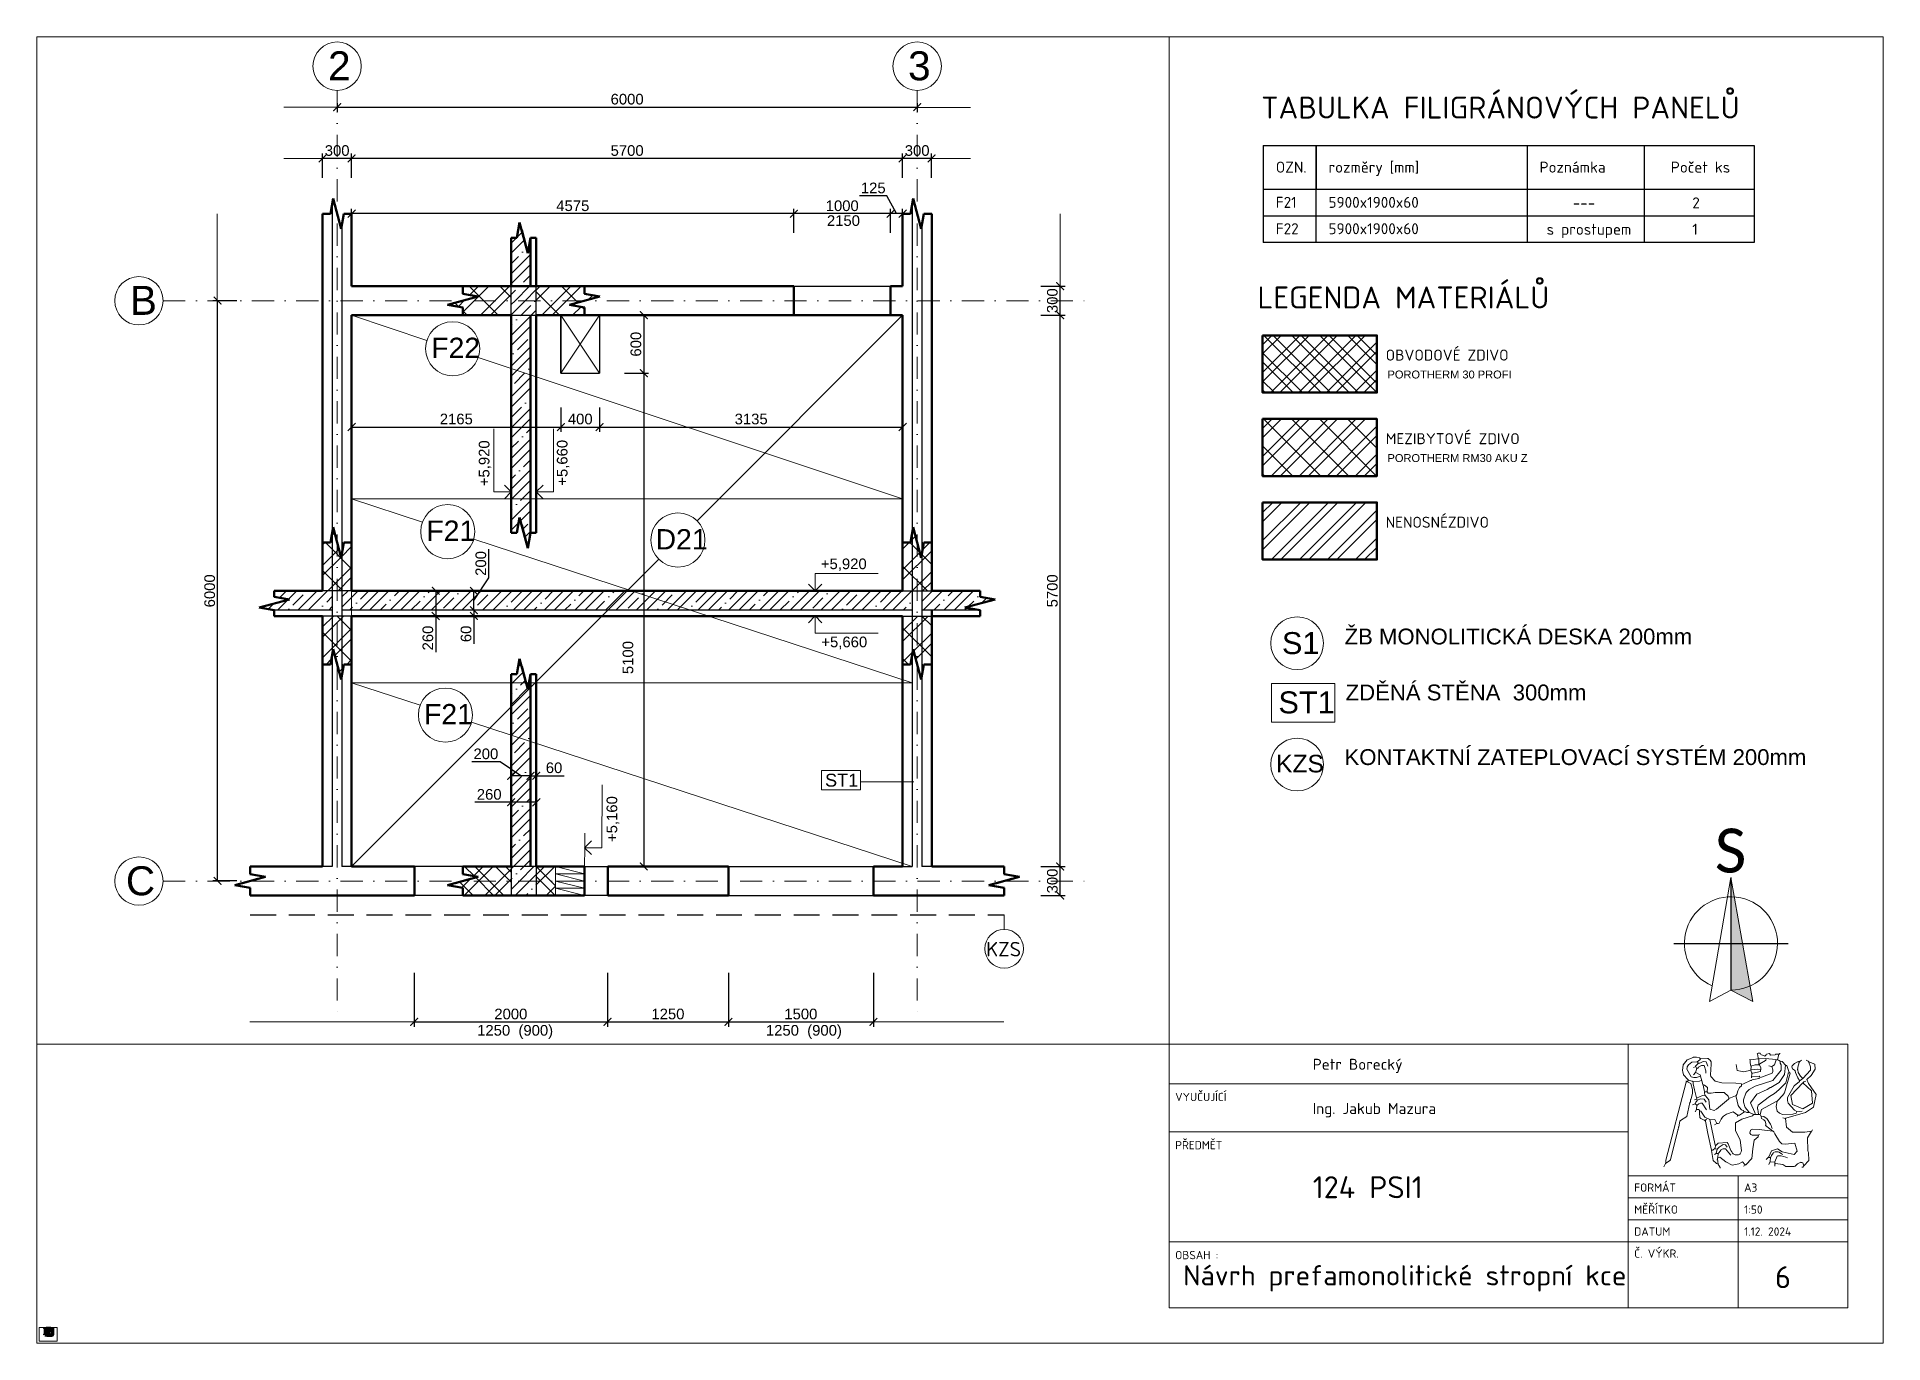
# Paper-space layout 'Layout1' of a CAD drawing. Header units: millimetres. Extents: x 0 to 21000, y 0 to 14850.
# The model-space entities are those that its viewports show. They can reach past a viewport. Long polylines and large blocks are cut down to what shows.
import ezdxf

# ---------------------------------------------------------------- set-up
doc = ezdxf.new("R2010")
doc.units = ezdxf.units.MM
doc.header["$LTSCALE"] = 185
doc.linetypes.add('DASHDOT', pattern=[1, 0.5, -0.25, 0, -0.25])
doc.linetypes.add('HIDDEN', pattern=[0.375, 0.25, -0.125])
for name, color, linetype, lineweight in [('00 kóty', 7, 'Continuous', 13), ('00 osy', 7, 'DASHDOT', 13), ('00 popis', 7, 'Continuous', 13), ('00 tenká plná', 7, 'Continuous', 13), ('00 zdivo', 7, 'Continuous', 50), ('00 šrafy', 7, 'Continuous', 13), ('01 tlustá plná', 7, 'Continuous', 25), ('01 tlustá čárkovaná', 7, 'HIDDEN', 25), ('01 velmi tlustá plná', 7, 'Continuous', 50)]:
    doc.layers.add(name, color=color, linetype=linetype, lineweight=lineweight)
doc.layers.add('RÁMEČEK', color=7, linetype='Continuous', lineweight=13, plot=False)
doc.styles.add('BETONOVÁ DESKA', font='arial.ttf', dxfattribs={"height": 250})
doc.styles.add('ISOCPEUR', font='isocpeur.ttf')
doc.styles.add('koty4', font='arial.ttf', dxfattribs={"height": 110})
doc.styles.add('osy4', font='arial.ttf', dxfattribs={"height": 300})
doc.styles.add('severka', font='calibri.ttf', dxfattribs={"height": 500})
doc.styles.add('TEXT MATERIÁLY', font='arial.ttf', dxfattribs={"height": 90})
doc.styles.add('TEXT PRVKY', font='arial.ttf', dxfattribs={"height": 250})
doc.dimstyles.new('moje koty', dxfattribs={"dimscale": 40, "dimtxt": 110, "dimasz": 2, "dimexe": 1.25, "dimexo": 20, "dimtad": 1, "dimtxsty": 'koty4', "dimblk": 'ARCHTICK', "dimcen": 2.5, "dimadec": 0, "dimazin": 0, "dimtfac": 1, "dimtmove": 0, "dimatfit": 3, "dimfxl": 1, "dimarcsym": 0})
doc.dimstyles.new('moje koty osy', dxfattribs={"dimscale": 40, "dimtxt": 110, "dimasz": 2, "dimexe": 1.25, "dimexo": 0.0005, "dimtad": 1, "dimtxsty": 'koty4', "dimblk": 'ARCHTICK', "dimcen": 2.5, "dimadec": 0, "dimazin": 0, "dimtfac": 1, "dimtmove": 0, "dimatfit": 3, "dimfxl": 1, "dimfxlon": 1, "dimarcsym": 0})
doc.dimstyles.new('osy 5', dxfattribs={"dimscale": 40, "dimtxt": 110, "dimasz": 2, "dimexe": 1.25, "dimexo": 0.0005, "dimtad": 1, "dimtxsty": 'koty4', "dimblk": 'ARCHTICK', "dimcen": 2.5, "dimadec": 0, "dimazin": 0, "dimtfac": 1, "dimtmove": 0, "dimatfit": 3, "dimfxl": 5, "dimfxlon": 1, "dimarcsym": 0})
pattern_1 = [(45, (4035.54, 3502.9), (-159.099, 159.099), []), (45, (4140.54, 3502.9), (-159.099, 159.099), []), (315, (4035.54, 3502.9), (159.099, 159.099), [])]
pattern_2 = [(45, (4035.54, 3502.9), (-159.099, 159.099), []), (45, (4140.54, 3502.9), (-159.099, 159.099), []), (315, (4035.54, 3502.9), (159.099, 159.099), []), (315, (4140.54, 3502.9), (159.099, 159.099), [])]
pattern_3 = [(45, (0, 0), (-159.099, 159.099), [150, -60, 0, -60]), (45, (105, 0), (-159.099, 159.099), []), (45, (210, 0), (-159.099, 159.099), [])]

psp = doc.layouts.get("Layout1")

# ---------------------------------------------------------------- texts
at = {"linetype": 'Continuous', "lineweight": 30, "style": 'ISOCPEUR'}
for s, height, p in [('TABULKA FILIGRÁNOVÝCH PANELŮ', 250, (13926, 13922)), ('rozměry [mm]', 125, (14692, 13307)), ('OZN.', 125, (14092, 13307)), ('Poznámka', 125, (17092, 13307)), ('  Počet ks', 125, (18426, 13307)), ('F21', 125, (14092, 12907)), ('5900x1900x60', 125, (14692, 12907)), ('2', 125, (18830, 12901)), (' ---', 125, (17390, 12901)), ('F22', 125, (14092, 12607)), ('5900x1900x60', 125, (14692, 12607)), ('s prostupem', 125, (17173, 12601)), ('1', 125, (18830, 12601)), ('LEGENDA MATERIÁLŮ', 250, (13884, 11763)), ('OBVODOVÉ ZDIVO', 125, (15342, 11170)), ('MEZIBYTOVÉ ZDIVO', 125, (15342, 10220)), ('NENOSNÉZDIVO', 125, (15342, 9270))]:
    psp.add_text(s, height=height, dxfattribs=at).set_placement(p)
at = {"insert": (19086, 5849), "char_height": 500, "attachment_point": 1, "style": 'severka'}
psp.add_mtext_dynamic_manual_height_columns('S', width=867.79, gutter_width=2500, heights=[0], dxfattribs=at)
at = {"layer": '00 popis', "attachment_point": 1}
for s, width, gutter_width, heights, insert, char_height, style in [('POROTHERM 30 PROFI', 1578.94, 450, [169], (15363, 11057), 90, 'TEXT MATERIÁLY'), ('POROTHERM RM30 AKU Z', 2259.12, 450, [253], (15363, 10107), 90, 'TEXT MATERIÁLY'), ('S1', 277.35, 1750, [0], (14162, 8083), 250, 'TEXT PRVKY'), ('ŽB MONOLITICKÁ DESKA 200mm', 10644.33, 2250, [1595], (14875, 8123), 180, 'TEXT PRVKY'), ('ST1', 277.35, 1750, [0], (14122, 7409), 250, 'TEXT PRVKY'), ('ZDĚNÁ STĚNA  300mm', 10644.33, 2250, [1595], (14887, 7487), 180, 'TEXT PRVKY'), ('KONTAKTNÍ ZATEPLOVACÍ SYSTÉM 200mm', 10644.33, 2250, [1595], (14874, 6752), 180, 'TEXT PRVKY'), ('KZS', 277.35, 1750, [0], (14096, 6688), 200, 'TEXT PRVKY')]:
    psp.add_mtext_dynamic_manual_height_columns(s, width=width, gutter_width=gutter_width, heights=heights, dxfattribs=dict(at, insert=insert, char_height=char_height, style=style))
at = {"layer": '00 tenká plná', "linetype": 'Continuous', "style": 'ISOCPEUR'}
for s, p in [('VYUČUJÍCÍ', (12948, 2751)), ('PŘEDMĚT', (12948, 2203)), ('FORMÁT', (18169, 1721)), ('A3', (19419, 1721)), ('MĚŘÍTKO', (18169, 1471)), ('1:50', (19419, 1471)), ('DATUM', (18169, 1221)), ('1.12. 2024', (19419, 1221)), ('Č. VÝKR.', (18169, 971)), ('OBSAH :', (12948, 953))]:
    psp.add_text(s, height=93.8, dxfattribs=at).set_placement(p)
at = {"layer": '00 tenká plná', "attachment_point": 1, "style": 'ISOCPEUR'}
for s, width, heights, insert, char_height in [('Petr Borecký', 4616.44, [0], (14512, 3232), 125), ('Ing. Jakub Mazura', 4616.44, [0], (14512, 2729), 125), ('124 PSI1', 3165.19, [0], (14512, 1897), 250), ('Návrh prefamonolitické stropní kce', 6467.02, [1078], (13039, 885), 230), ('6', 630.19, [0], (19771, 874), 250)]:
    psp.add_mtext_dynamic_manual_height_columns(s, width=width, gutter_width=1, heights=heights, dxfattribs=dict(at, insert=insert, char_height=char_height))

msp = doc.modelspace()

# ---------------------------------------------------------------- texts
at = {"layer": '00 kóty', "char_height": 110, "attachment_point": 1, "style": 'koty4'}
for s, width, gutter_width, insert in [('2150', 611.37888, 550, (13256.597, 12718.031)), ('1250  (900)', 2058.30656, 750, (9638.44, 4345.935)), ('1250  (900)', 2058.30656, 750, (12625.499, 4345.935))]:
    msp.add_mtext_dynamic_manual_height_columns(s, width=width, gutter_width=gutter_width, heights=[0], dxfattribs=dict(at, insert=insert))
at = {"layer": '00 popis', "linetype": 'Continuous', "lineweight": 30, "style": 'koty4'}
for s, p in [('+5,920', (9765.575, 9916.845)), ('+5,660', (10573.113, 9921.696)), ('+5,160', (11087.439, 6237.928))]:
    msp.add_text(s, height=110, rotation=90, dxfattribs=at).set_placement(p)
at = {"layer": '00 popis', "linetype": 'Continuous', "lineweight": 30}
for s, height, style, p in [('+5,920', 110, 'koty4', (13194.185, 9059.223)), ('+5,660', 110, 'koty4', (13199.036, 8251.685)), ('KZS', 150, 'ISOCPEUR', (14904.494, 5054.783))]:
    msp.add_text(s, height=height, dxfattribs=dict(at, style=style)).set_placement(p)
at = {"layer": '00 popis', "attachment_point": 1}
for s, width, gutter_width, insert, char_height, style in [('2', 288.70459, 1000, (8096.315, 14413.781), 300, 'osy4'), ('3', 288.70459, 1000, (14096.315, 14413.781), 300, 'osy4'), ('B', 288.70459, 1000, (6046.315, 11988.444), 300, 'osy4'), ('F22', 349.64896, 550, (9163.714, 11452.291), 210, 'BETONOVÁ DESKA'), ('F21', 349.64896, 550, (9113.418, 9561.762), 210, 'BETONOVÁ DESKA'), ('D21', 349.64896, 550, (11484.194, 9473.021), 210, 'BETONOVÁ DESKA'), ('F21', 349.64896, 550, (9089.265, 7664.633), 210, 'BETONOVÁ DESKA'), ('ST1', 425.13111, 669.08, (13237.542, 6944.26), 133.8159, 'koty4'), ('C', 288.70459, 1000, (6004.747, 5986.933), 300, 'osy4')]:
    msp.add_mtext_dynamic_manual_height_columns(s, width=width, gutter_width=gutter_width, heights=[0], dxfattribs=dict(at, insert=insert, char_height=char_height, style=style))

# ---------------------------------------------------------------- blocks, each defined once
blk = doc.blocks.new('VYSKOVA KOTA')
at = {"layer": '00 popis'}
for p, q in [((61883, 803), (61883, 624)), ((61883, 803), (62535, 803)), ((61883, 624), (61812, 695)), ((61883, 624), (61953, 695))]:
    blk.add_line(p, q, dxfattribs=at)
blk = doc.blocks.new('_ArchTick')
at = {"color": 0, "linetype": 'ByBlock', "const_width": 0.15}
blk.add_lwpolyline([(-0.5, -0.5), (0.5, 0.5)], dxfattribs=at)
blk = doc.blocks.new('*D50')
at = {"layer": '00 kóty', "color": 0, "lineweight": -2, "transparency": 16777216}
for p, q in [((13877, 12918), (13594, 12918)), ((13978, 12735), (13877, 12918)), ((13915, 12535), (13915, 12785)), ((14040, 12735), (13915, 12735)), ((14040, 12535), (14040, 12785))]:
    blk.add_line(p, q, dxfattribs=at)
at = {"layer": 'Defpoints', "color": 0, "transparency": 16777216}
for p in [(13915, 12735), (13915, 11804), (14040, 11804)]:
    blk.add_point(p, dxfattribs=at)
at = {"layer": '00 kóty', "color": 0, "lineweight": -2, "transparency": 16777216, "xscale": 80, "yscale": 80, "zscale": 80, "rotation": 180}
blk.add_blockref('_ArchTick', (13915, 12735), dxfattribs=at)
at = {"layer": '00 kóty', "color": 0, "lineweight": -2, "transparency": 16777216, "xscale": 80, "yscale": 80, "zscale": 80}
blk.add_blockref('_ArchTick', (14040, 12735), dxfattribs=at)
at = {"layer": '00 kóty', "color": 0, "transparency": 16777216, "insert": (13736, 13000), "char_height": 110, "attachment_point": 5, "style": 'koty4'}
blk.add_mtext('125', dxfattribs=at)
blk = doc.blocks.new('*D51')
at = {"layer": '00 kóty', "color": 0, "lineweight": -2, "transparency": 16777216}
for p, q in [((12915, 12535), (12915, 12785)), ((13915, 12735), (12915, 12735)), ((13915, 12535), (13915, 12785))]:
    blk.add_line(p, q, dxfattribs=at)
at = {"layer": 'Defpoints', "color": 0, "transparency": 16777216}
for p in [(12915, 12735), (12915, 11804), (13915, 11804)]:
    blk.add_point(p, dxfattribs=at)
at = {"layer": '00 kóty', "color": 0, "lineweight": -2, "transparency": 16777216, "xscale": 80, "yscale": 80, "zscale": 80, "rotation": 180}
blk.add_blockref('_ArchTick', (12915, 12735), dxfattribs=at)
at = {"layer": '00 kóty', "color": 0, "lineweight": -2, "transparency": 16777216, "xscale": 80, "yscale": 80, "zscale": 80}
blk.add_blockref('_ArchTick', (13915, 12735), dxfattribs=at)
at = {"layer": '00 kóty', "color": 0, "transparency": 16777216, "insert": (13415, 12816), "char_height": 110, "attachment_point": 5, "style": 'koty4'}
blk.add_mtext('1000', dxfattribs=at)
blk = doc.blocks.new('*D52')
at = {"layer": '00 kóty', "color": 0, "lineweight": -2, "transparency": 16777216}
for p, q in [((8340, 12535), (8340, 12785)), ((12915, 12735), (8340, 12735)), ((12915, 12535), (12915, 12785))]:
    blk.add_line(p, q, dxfattribs=at)
at = {"layer": 'Defpoints', "color": 0, "transparency": 16777216}
for p in [(8340, 12735), (8340, 11804), (12915, 11804)]:
    blk.add_point(p, dxfattribs=at)
at = {"layer": '00 kóty', "color": 0, "lineweight": -2, "transparency": 16777216, "xscale": 80, "yscale": 80, "zscale": 80, "rotation": 180}
blk.add_blockref('_ArchTick', (8340, 12735), dxfattribs=at)
at = {"layer": '00 kóty', "color": 0, "lineweight": -2, "transparency": 16777216, "xscale": 80, "yscale": 80, "zscale": 80}
blk.add_blockref('_ArchTick', (12915, 12735), dxfattribs=at)
at = {"layer": '00 kóty', "color": 0, "transparency": 16777216, "insert": (10628, 12816), "char_height": 110, "attachment_point": 5, "style": 'koty4'}
blk.add_mtext('4575', dxfattribs=at)
blk = doc.blocks.new('*D53')
at = {"layer": '00 kóty', "color": 0, "lineweight": -2, "transparency": 16777216}
for p, q in [((14040, 13106), (14040, 13356)), ((14340, 13306), (14040, 13306)), ((14340, 13106), (14340, 13356))]:
    blk.add_line(p, q, dxfattribs=at)
at = {"layer": 'Defpoints', "color": 0, "transparency": 16777216}
for p in [(14040, 13306), (14040, 12543), (14340, 12543)]:
    blk.add_point(p, dxfattribs=at)
at = {"layer": '00 kóty', "color": 0, "lineweight": -2, "transparency": 16777216, "xscale": 80, "yscale": 80, "zscale": 80, "rotation": 180}
blk.add_blockref('_ArchTick', (14040, 13306), dxfattribs=at)
at = {"layer": '00 kóty', "color": 0, "lineweight": -2, "transparency": 16777216, "xscale": 80, "yscale": 80, "zscale": 80}
blk.add_blockref('_ArchTick', (14340, 13306), dxfattribs=at)
at = {"layer": '00 kóty', "color": 0, "transparency": 16777216, "insert": (14190, 13387), "char_height": 110, "attachment_point": 5, "style": 'koty4'}
blk.add_mtext('300', dxfattribs=at)
blk = doc.blocks.new('*D54')
at = {"layer": '00 kóty', "color": 0, "lineweight": -2, "transparency": 16777216}
for p, q in [((8340, 13106), (8340, 13356)), ((14040, 13306), (8340, 13306)), ((14040, 13106), (14040, 13356))]:
    blk.add_line(p, q, dxfattribs=at)
at = {"layer": 'Defpoints', "color": 0, "transparency": 16777216}
for p in [(8340, 13306), (8340, 12548), (14040, 12543)]:
    blk.add_point(p, dxfattribs=at)
at = {"layer": '00 kóty', "color": 0, "lineweight": -2, "transparency": 16777216, "xscale": 80, "yscale": 80, "zscale": 80, "rotation": 180}
blk.add_blockref('_ArchTick', (8340, 13306), dxfattribs=at)
at = {"layer": '00 kóty', "color": 0, "lineweight": -2, "transparency": 16777216, "xscale": 80, "yscale": 80, "zscale": 80}
blk.add_blockref('_ArchTick', (14040, 13306), dxfattribs=at)
at = {"layer": '00 kóty', "color": 0, "transparency": 16777216, "insert": (11190, 13387), "char_height": 110, "attachment_point": 5, "style": 'koty4'}
blk.add_mtext('5700', dxfattribs=at)
blk = doc.blocks.new('*D55')
at = {"layer": '00 kóty', "color": 0, "lineweight": -2, "transparency": 16777216}
for p, q in [((8040, 13106), (8040, 13356)), ((8340, 13306), (8040, 13306)), ((8340, 13106), (8340, 13356))]:
    blk.add_line(p, q, dxfattribs=at)
at = {"layer": 'Defpoints', "color": 0, "transparency": 16777216}
for p in [(8040, 13306), (8040, 12543), (8340, 12548)]:
    blk.add_point(p, dxfattribs=at)
at = {"layer": '00 kóty', "color": 0, "lineweight": -2, "transparency": 16777216, "xscale": 80, "yscale": 80, "zscale": 80, "rotation": 180}
blk.add_blockref('_ArchTick', (8040, 13306), dxfattribs=at)
at = {"layer": '00 kóty', "color": 0, "lineweight": -2, "transparency": 16777216, "xscale": 80, "yscale": 80, "zscale": 80}
blk.add_blockref('_ArchTick', (8340, 13306), dxfattribs=at)
at = {"layer": '00 kóty', "color": 0, "transparency": 16777216, "insert": (8190, 13387), "char_height": 110, "attachment_point": 5, "style": 'koty4'}
blk.add_mtext('300', dxfattribs=at)
blk = doc.blocks.new('*D56')
at = {"layer": '00 kóty', "color": 0, "lineweight": -2, "transparency": 16777216}
for p, q in [((8190, 13877), (8190, 13787)), ((8190, 13837), (14190, 13837)), ((14190, 13877), (14190, 13787))]:
    blk.add_line(p, q, dxfattribs=at)
at = {"layer": 'Defpoints', "color": 0, "transparency": 16777216}
for p in [(8190, 14128), (14190, 14128), (14190, 13837)]:
    blk.add_point(p, dxfattribs=at)
at = {"layer": '00 kóty', "color": 0, "lineweight": -2, "transparency": 16777216, "xscale": 80, "yscale": 80, "zscale": 80, "rotation": 180}
blk.add_blockref('_ArchTick', (8190, 13837), dxfattribs=at)
at = {"layer": '00 kóty', "color": 0, "lineweight": -2, "transparency": 16777216, "xscale": 80, "yscale": 80, "zscale": 80}
blk.add_blockref('_ArchTick', (14190, 13837), dxfattribs=at)
at = {"layer": '00 kóty', "color": 0, "transparency": 16777216, "insert": (11190, 13918), "char_height": 110, "attachment_point": 5, "style": 'koty4'}
blk.add_mtext('6000', dxfattribs=at)
blk = doc.blocks.new('*D63')
at = {"layer": '00 kóty', "color": 0, "lineweight": -2, "transparency": 16777216}
for p, q in [((7153, 11835), (6903, 11835)), ((6953, 5835), (6953, 11835)), ((7153, 5835), (6903, 5835))]:
    blk.add_line(p, q, dxfattribs=at)
at = {"layer": 'Defpoints', "color": 0, "transparency": 16777216}
for p in [(6953, 11835), (8190, 11835), (8190, 5835)]:
    blk.add_point(p, dxfattribs=at)
at = {"layer": '00 kóty', "color": 0, "lineweight": -2, "transparency": 16777216, "xscale": 80, "yscale": 80, "zscale": 80}
for p, rotation in [((6953, 11835), 90), ((6953, 5835), 270)]:
    blk.add_blockref('_ArchTick', p, dxfattribs=dict(at, rotation=rotation))
at = {"layer": '00 kóty', "color": 0, "transparency": 16777216, "insert": (6872, 8835), "char_height": 110, "attachment_point": 5, "rotation": 90, "style": 'koty4'}
blk.add_mtext('6000', dxfattribs=at)
blk = doc.blocks.new('*D57')
at = {"layer": '00 kóty', "color": 0, "lineweight": -2, "transparency": 16777216}
for p, q in [((15470, 5985), (15720, 5985)), ((15670, 5685), (15670, 5985)), ((15470, 5685), (15720, 5685))]:
    blk.add_line(p, q, dxfattribs=at)
at = {"layer": 'Defpoints', "color": 0, "transparency": 16777216}
for p in [(14956, 5985), (15670, 5985), (14956, 5685)]:
    blk.add_point(p, dxfattribs=at)
at = {"layer": '00 kóty', "color": 0, "lineweight": -2, "transparency": 16777216, "xscale": 80, "yscale": 80, "zscale": 80}
for p, rotation in [((15670, 5985), 90), ((15670, 5685), 270)]:
    blk.add_blockref('_ArchTick', p, dxfattribs=dict(at, rotation=rotation))
at = {"layer": '00 kóty', "color": 0, "transparency": 16777216, "insert": (15589, 5835), "char_height": 110, "attachment_point": 5, "rotation": 90, "style": 'koty4'}
blk.add_mtext('300', dxfattribs=at)
blk = doc.blocks.new('*D58')
at = {"layer": '00 kóty', "color": 0, "lineweight": -2, "transparency": 16777216}
for p, q in [((15470, 11685), (15720, 11685)), ((15670, 5985), (15670, 11685)), ((15470, 5985), (15720, 5985))]:
    blk.add_line(p, q, dxfattribs=at)
at = {"layer": 'Defpoints', "color": 0, "transparency": 16777216}
for p in [(13906, 11685), (15670, 11685), (14956, 5985)]:
    blk.add_point(p, dxfattribs=at)
at = {"layer": '00 kóty', "color": 0, "lineweight": -2, "transparency": 16777216, "xscale": 80, "yscale": 80, "zscale": 80}
for p, rotation in [((15670, 11685), 90), ((15670, 5985), 270)]:
    blk.add_blockref('_ArchTick', p, dxfattribs=dict(at, rotation=rotation))
at = {"layer": '00 kóty', "color": 0, "transparency": 16777216, "insert": (15589, 8835), "char_height": 110, "attachment_point": 5, "rotation": 90, "style": 'koty4'}
blk.add_mtext('5700', dxfattribs=at)
blk = doc.blocks.new('*D59')
at = {"layer": '00 kóty', "color": 0, "lineweight": -2, "transparency": 16777216}
for p, q in [((15470, 11985), (15720, 11985)), ((15670, 11685), (15670, 11985)), ((15470, 11685), (15720, 11685))]:
    blk.add_line(p, q, dxfattribs=at)
at = {"layer": 'Defpoints', "color": 0, "transparency": 16777216}
for p in [(13906, 11985), (15670, 11985), (13906, 11685)]:
    blk.add_point(p, dxfattribs=at)
at = {"layer": '00 kóty', "color": 0, "lineweight": -2, "transparency": 16777216, "xscale": 80, "yscale": 80, "zscale": 80}
for p, rotation in [((15670, 11985), 90), ((15670, 11685), 270)]:
    blk.add_blockref('_ArchTick', p, dxfattribs=dict(at, rotation=rotation))
at = {"layer": '00 kóty', "color": 0, "transparency": 16777216, "insert": (15589, 11835), "char_height": 110, "attachment_point": 5, "rotation": 90, "style": 'koty4'}
blk.add_mtext('300', dxfattribs=at)
blk = doc.blocks.new('*D60')
at = {"layer": '00 kóty', "color": 0, "lineweight": -2, "transparency": 16777216}
for p, q in [((8987, 4884), (8987, 4328)), ((10987, 4884), (10987, 4328)), ((8987, 4378), (10987, 4378))]:
    blk.add_line(p, q, dxfattribs=at)
at = {"layer": 'Defpoints', "color": 0, "transparency": 16777216}
for p in [(8987, 5684), (10987, 5684), (10987, 4378)]:
    blk.add_point(p, dxfattribs=at)
at = {"layer": '00 kóty', "color": 0, "lineweight": -2, "transparency": 16777216, "xscale": 80, "yscale": 80, "zscale": 80, "rotation": 180}
blk.add_blockref('_ArchTick', (8987, 4378), dxfattribs=at)
at = {"layer": '00 kóty', "color": 0, "lineweight": -2, "transparency": 16777216, "xscale": 80, "yscale": 80, "zscale": 80}
blk.add_blockref('_ArchTick', (10987, 4378), dxfattribs=at)
at = {"layer": '00 kóty', "color": 0, "transparency": 16777216, "insert": (9987, 4459), "char_height": 110, "attachment_point": 5, "style": 'koty4'}
blk.add_mtext('2000', dxfattribs=at)
blk = doc.blocks.new('*D61')
at = {"layer": '00 kóty', "color": 0, "lineweight": -2, "transparency": 16777216}
for p, q in [((10987, 4884), (10987, 4328)), ((12237, 4884), (12237, 4328)), ((10987, 4378), (12237, 4378))]:
    blk.add_line(p, q, dxfattribs=at)
at = {"layer": 'Defpoints', "color": 0, "transparency": 16777216}
for p in [(10987, 5684), (12237, 5684), (12237, 4378)]:
    blk.add_point(p, dxfattribs=at)
at = {"layer": '00 kóty', "color": 0, "lineweight": -2, "transparency": 16777216, "xscale": 80, "yscale": 80, "zscale": 80, "rotation": 180}
blk.add_blockref('_ArchTick', (10987, 4378), dxfattribs=at)
at = {"layer": '00 kóty', "color": 0, "lineweight": -2, "transparency": 16777216, "xscale": 80, "yscale": 80, "zscale": 80}
blk.add_blockref('_ArchTick', (12237, 4378), dxfattribs=at)
at = {"layer": '00 kóty', "color": 0, "transparency": 16777216, "insert": (11612, 4459), "char_height": 110, "attachment_point": 5, "style": 'koty4'}
blk.add_mtext('1250', dxfattribs=at)
blk = doc.blocks.new('*D62')
at = {"layer": '00 kóty', "color": 0, "lineweight": -2, "transparency": 16777216}
for p, q in [((12237, 4884), (12237, 4328)), ((13737, 4884), (13737, 4328)), ((12237, 4378), (13737, 4378))]:
    blk.add_line(p, q, dxfattribs=at)
at = {"layer": 'Defpoints', "color": 0, "transparency": 16777216}
for p in [(12237, 5684), (13737, 5684), (13737, 4378)]:
    blk.add_point(p, dxfattribs=at)
at = {"layer": '00 kóty', "color": 0, "lineweight": -2, "transparency": 16777216, "xscale": 80, "yscale": 80, "zscale": 80, "rotation": 180}
blk.add_blockref('_ArchTick', (12237, 4378), dxfattribs=at)
at = {"layer": '00 kóty', "color": 0, "lineweight": -2, "transparency": 16777216, "xscale": 80, "yscale": 80, "zscale": 80}
blk.add_blockref('_ArchTick', (13737, 4378), dxfattribs=at)
at = {"layer": '00 kóty', "color": 0, "transparency": 16777216, "insert": (12987, 4459), "char_height": 110, "attachment_point": 5, "style": 'koty4'}
blk.add_mtext('1500', dxfattribs=at)
blk = doc.blocks.new('*D64')
at = {"layer": '00 kóty', "color": 0, "lineweight": -2, "transparency": 16777216}
for p, q in [((9210, 8835), (9260, 8835)), ((9210, 8835), (9210, 8575)), ((9210, 8575), (9260, 8575)), ((9210, 8575), (9210, 8200))]:
    blk.add_line(p, q, dxfattribs=at)
at = {"layer": 'Defpoints', "color": 0, "transparency": 16777216}
for p in [(9210, 8835), (9210, 8575), (9210, 8575)]:
    blk.add_point(p, dxfattribs=at)
at = {"layer": '00 kóty', "color": 0, "lineweight": -2, "transparency": 16777216, "xscale": 80, "yscale": 80, "zscale": 80}
for p, rotation in [((9210, 8835), 90), ((9210, 8575), 270)]:
    blk.add_blockref('_ArchTick', p, dxfattribs=dict(at, rotation=rotation))
at = {"layer": '00 kóty', "color": 0, "transparency": 16777216, "insert": (9129, 8347), "char_height": 110, "attachment_point": 5, "rotation": 90, "style": 'koty4'}
blk.add_mtext('260', dxfattribs=at)
blk = doc.blocks.new('*D65')
at = {"layer": '00 kóty', "color": 0, "lineweight": -2, "transparency": 16777216}
for p, q in [((9990, 6649), (9990, 6699)), ((10250, 6649), (10250, 6699)), ((9990, 6649), (9616, 6649)), ((10250, 6649), (9990, 6649))]:
    blk.add_line(p, q, dxfattribs=at)
at = {"layer": 'Defpoints', "color": 0, "transparency": 16777216}
for p in [(9990, 6649), (9990, 6649), (10250, 6649)]:
    blk.add_point(p, dxfattribs=at)
at = {"layer": '00 kóty', "color": 0, "lineweight": -2, "transparency": 16777216, "xscale": 80, "yscale": 80, "zscale": 80, "rotation": 180}
blk.add_blockref('_ArchTick', (9990, 6649), dxfattribs=at)
at = {"layer": '00 kóty', "color": 0, "lineweight": -2, "transparency": 16777216, "xscale": 80, "yscale": 80, "zscale": 80}
blk.add_blockref('_ArchTick', (10250, 6649), dxfattribs=at)
at = {"layer": '00 kóty', "color": 0, "transparency": 16777216, "insert": (9763, 6730), "char_height": 110, "attachment_point": 5, "style": 'koty4'}
blk.add_mtext('260', dxfattribs=at)
blk = doc.blocks.new('*D66')
at = {"layer": '00 kóty', "color": 0, "lineweight": -2, "transparency": 16777216}
for p, q in [((8340, 10729), (8340, 10479)), ((10505, 10729), (10505, 10479)), ((8340, 10529), (10505, 10529))]:
    blk.add_line(p, q, dxfattribs=at)
at = {"layer": 'Defpoints', "color": 0, "transparency": 16777216}
for p in [(8340, 11685), (10505, 11685), (10505, 10529)]:
    blk.add_point(p, dxfattribs=at)
at = {"layer": '00 kóty', "color": 0, "lineweight": -2, "transparency": 16777216, "xscale": 80, "yscale": 80, "zscale": 80, "rotation": 180}
blk.add_blockref('_ArchTick', (8340, 10529), dxfattribs=at)
at = {"layer": '00 kóty', "color": 0, "lineweight": -2, "transparency": 16777216, "xscale": 80, "yscale": 80, "zscale": 80}
blk.add_blockref('_ArchTick', (10505, 10529), dxfattribs=at)
at = {"layer": '00 kóty', "color": 0, "transparency": 16777216, "insert": (9423, 10611), "char_height": 110, "attachment_point": 5, "style": 'koty4'}
blk.add_mtext('2165', dxfattribs=at)
blk = doc.blocks.new('*D67')
at = {"layer": '00 kóty', "color": 0, "lineweight": -2, "transparency": 16777216}
for p, q in [((10505, 10729), (10505, 10479)), ((10905, 10729), (10905, 10479)), ((10505, 10529), (10905, 10529))]:
    blk.add_line(p, q, dxfattribs=at)
at = {"layer": 'Defpoints', "color": 0, "transparency": 16777216}
for p in [(10505, 11685), (10905, 11085), (10905, 10529)]:
    blk.add_point(p, dxfattribs=at)
at = {"layer": '00 kóty', "color": 0, "lineweight": -2, "transparency": 16777216, "xscale": 80, "yscale": 80, "zscale": 80, "rotation": 180}
blk.add_blockref('_ArchTick', (10505, 10529), dxfattribs=at)
at = {"layer": '00 kóty', "color": 0, "lineweight": -2, "transparency": 16777216, "xscale": 80, "yscale": 80, "zscale": 80}
blk.add_blockref('_ArchTick', (10905, 10529), dxfattribs=at)
at = {"layer": '00 kóty', "color": 0, "transparency": 16777216, "insert": (10705, 10611), "char_height": 110, "attachment_point": 5, "style": 'koty4'}
blk.add_mtext('400', dxfattribs=at)
blk = doc.blocks.new('*D68')
at = {"layer": '00 kóty', "color": 0, "lineweight": -2, "transparency": 16777216}
for p, q in [((10905, 10729), (10905, 10479)), ((14040, 10729), (14040, 10479)), ((10905, 10529), (14040, 10529))]:
    blk.add_line(p, q, dxfattribs=at)
at = {"layer": 'Defpoints', "color": 0, "transparency": 16777216}
for p in [(14040, 11648), (10905, 11048), (14040, 10529)]:
    blk.add_point(p, dxfattribs=at)
at = {"layer": '00 kóty', "color": 0, "lineweight": -2, "transparency": 16777216, "xscale": 80, "yscale": 80, "zscale": 80, "rotation": 180}
blk.add_blockref('_ArchTick', (10905, 10529), dxfattribs=at)
at = {"layer": '00 kóty', "color": 0, "lineweight": -2, "transparency": 16777216, "xscale": 80, "yscale": 80, "zscale": 80}
blk.add_blockref('_ArchTick', (14040, 10529), dxfattribs=at)
at = {"layer": '00 kóty', "color": 0, "transparency": 16777216, "insert": (12473, 10611), "char_height": 110, "attachment_point": 5, "style": 'koty4'}
blk.add_mtext('3135', dxfattribs=at)
blk = doc.blocks.new('*D69')
at = {"layer": '00 kóty', "color": 0, "lineweight": -2, "transparency": 16777216}
for p, q in [((11162, 11685), (11412, 11685)), ((11362, 11685), (11362, 11085)), ((11162, 11085), (11412, 11085))]:
    blk.add_line(p, q, dxfattribs=at)
at = {"layer": 'Defpoints', "color": 0, "transparency": 16777216}
for p in [(10905, 11685), (10905, 11085), (11362, 11085)]:
    blk.add_point(p, dxfattribs=at)
at = {"layer": '00 kóty', "color": 0, "lineweight": -2, "transparency": 16777216, "xscale": 80, "yscale": 80, "zscale": 80}
for p, rotation in [((11362, 11685), 90), ((11362, 11085), 270)]:
    blk.add_blockref('_ArchTick', p, dxfattribs=dict(at, rotation=rotation))
at = {"layer": '00 kóty', "color": 0, "transparency": 16777216, "insert": (11281, 11385), "char_height": 110, "attachment_point": 5, "rotation": 90, "style": 'koty4'}
blk.add_mtext('600', dxfattribs=at)
blk = doc.blocks.new('*D70')
at = {"layer": '00 kóty', "color": 0, "lineweight": -2, "transparency": 16777216}
for p, q in [((11162, 11085), (11412, 11085)), ((11362, 11085), (11362, 5985)), ((11162, 5985), (11412, 5985))]:
    blk.add_line(p, q, dxfattribs=at)
at = {"layer": 'Defpoints', "color": 0, "transparency": 16777216}
for p in [(10905, 11085), (10990, 5985), (11362, 5985)]:
    blk.add_point(p, dxfattribs=at)
at = {"layer": '00 kóty', "color": 0, "lineweight": -2, "transparency": 16777216, "xscale": 80, "yscale": 80, "zscale": 80}
for p, rotation in [((11362, 11085), 90), ((11362, 5985), 270)]:
    blk.add_blockref('_ArchTick', p, dxfattribs=dict(at, rotation=rotation))
at = {"layer": '00 kóty', "color": 0, "transparency": 16777216, "insert": (11199, 8145), "char_height": 110, "attachment_point": 5, "rotation": 90, "style": 'koty4'}
blk.add_mtext('5100', dxfattribs=at)
blk = doc.blocks.new('*D72')
at = {"layer": '00 kóty', "color": 0, "lineweight": -2, "transparency": 16777216}
for p, q in [((9686, 8635), (9555, 8635)), ((9605, 8635), (9605, 8575)), ((9686, 8575), (9555, 8575)), ((9605, 8575), (9605, 8286))]:
    blk.add_line(p, q, dxfattribs=at)
at = {"layer": 'Defpoints', "color": 0, "transparency": 16777216}
for p in [(9605, 8635), (9686, 8635), (9686, 8575)]:
    blk.add_point(p, dxfattribs=at)
at = {"layer": '00 kóty', "color": 0, "lineweight": -2, "transparency": 16777216, "xscale": 80, "yscale": 80, "zscale": 80}
for p, rotation in [((9605, 8635), 90), ((9605, 8575), 270)]:
    blk.add_blockref('_ArchTick', p, dxfattribs=dict(at, rotation=rotation))
at = {"layer": '00 kóty', "color": 0, "transparency": 16777216, "insert": (9524, 8390), "char_height": 110, "attachment_point": 5, "rotation": 90, "style": 'koty4'}
blk.add_mtext('60', dxfattribs=at)
blk = doc.blocks.new('*D73')
at = {"layer": '00 kóty', "color": 0, "lineweight": -2, "transparency": 16777216}
for p, q in [((9758, 8971), (9758, 9265)), ((9405, 8835), (9655, 8835)), ((9605, 8735), (9758, 8971)), ((9605, 8635), (9605, 8835)), ((9686, 8635), (9555, 8635))]:
    blk.add_line(p, q, dxfattribs=at)
at = {"layer": 'Defpoints', "color": 0, "transparency": 16777216}
for p in [(8340, 8835), (9605, 8835), (9686, 8635)]:
    blk.add_point(p, dxfattribs=at)
at = {"layer": '00 kóty', "color": 0, "lineweight": -2, "transparency": 16777216, "xscale": 80, "yscale": 80, "zscale": 80}
for p, rotation in [((9605, 8835), 90), ((9605, 8635), 270)]:
    blk.add_blockref('_ArchTick', p, dxfattribs=dict(at, rotation=rotation))
at = {"layer": '00 kóty', "color": 0, "transparency": 16777216, "insert": (9677, 9118), "char_height": 110, "attachment_point": 5, "rotation": 90, "style": 'koty4'}
blk.add_mtext('200', dxfattribs=at)
blk = doc.blocks.new('*D74')
at = {"layer": '00 kóty', "color": 0, "lineweight": -2, "transparency": 16777216}
for p, q in [((10190, 6980), (10190, 6873)), ((10190, 6923), (10250, 6923)), ((10250, 6980), (10250, 6873)), ((10250, 6923), (10538, 6923))]:
    blk.add_line(p, q, dxfattribs=at)
at = {"layer": 'Defpoints', "color": 0, "transparency": 16777216}
for p in [(10190, 6980), (10190, 6923), (10250, 6980)]:
    blk.add_point(p, dxfattribs=at)
at = {"layer": '00 kóty', "color": 0, "lineweight": -2, "transparency": 16777216, "xscale": 80, "yscale": 80, "zscale": 80, "rotation": 180}
blk.add_blockref('_ArchTick', (10190, 6923), dxfattribs=at)
at = {"layer": '00 kóty', "color": 0, "lineweight": -2, "transparency": 16777216, "xscale": 80, "yscale": 80, "zscale": 80}
blk.add_blockref('_ArchTick', (10250, 6923), dxfattribs=at)
at = {"layer": '00 kóty', "color": 0, "transparency": 16777216, "insert": (10434, 7005), "char_height": 110, "attachment_point": 5, "style": 'koty4'}
blk.add_mtext('60', dxfattribs=at)
blk = doc.blocks.new('*D75')
at = {"layer": '00 kóty', "color": 0, "lineweight": -2, "transparency": 16777216}
for p, q in [((9876, 7068), (9582, 7068)), ((10090, 6923), (9876, 7068)), ((9990, 6980), (9990, 6873)), ((10190, 6923), (9990, 6923)), ((10190, 6980), (10190, 6873))]:
    blk.add_line(p, q, dxfattribs=at)
at = {"layer": 'Defpoints', "color": 0, "transparency": 16777216}
for p in [(9990, 6980), (9990, 6923), (10190, 6980)]:
    blk.add_point(p, dxfattribs=at)
at = {"layer": '00 kóty', "color": 0, "lineweight": -2, "transparency": 16777216, "xscale": 80, "yscale": 80, "zscale": 80, "rotation": 180}
blk.add_blockref('_ArchTick', (9990, 6923), dxfattribs=at)
at = {"layer": '00 kóty', "color": 0, "lineweight": -2, "transparency": 16777216, "xscale": 80, "yscale": 80, "zscale": 80}
blk.add_blockref('_ArchTick', (10190, 6923), dxfattribs=at)
at = {"layer": '00 kóty', "color": 0, "transparency": 16777216, "insert": (9729, 7149), "char_height": 110, "attachment_point": 5, "style": 'koty4'}
blk.add_mtext('200', dxfattribs=at)

# ---------------------------------------------------------------- dimensions: what is measured, and where the dimension line sits
at = {"layer": '00 kóty'}
for base, p1, p2, dimstyle, picture, middle in [((14190.235, 13837.05), (8190.235, 14128.377), (14190.235, 14128.377), 'moje koty osy', '*D56', (11190.235, 13837.05)), ((10190.235, 6923.373), (10250.235, 6979.563), (10190.235, 6979.563), 'osy 5', '*D74', (10434.133, 6923.373))]:
    dim = msp.add_linear_dim(base=base, p1=p1, p2=p2, dimstyle=dimstyle, dxfattribs=at)
    dim.commit()
    dim.dimension.update_dxf_attribs({"geometry": picture, "text_midpoint": middle, "dimtype": 160})
for base, p1, p2, dimstyle, override, picture, middle in [((8040.235, 13305.974), (8340.235, 12548.286), (8040.235, 12542.922), 'osy 5', {"dimtmove": 1}, '*D55', (8190.235, 13387.175)), ((8340.235, 13305.974), (14040.235, 12542.922), (8340.235, 12548.286), 'osy 5', {"dimtmove": 1}, '*D54', (11190.235, 13387.137)), ((10905.235, 10529.427), (10505.235, 11684.563), (10905.235, 11084.563), 'osy 5', {"dimtmove": 1}, '*D67', (10705.235, 10610.59)), ((14040.235, 10529.427), (10905.235, 11048.134), (14040.235, 11648.134), 'osy 5', {"dimtmove": 1}, '*D68', (12472.735, 10610.627)), ((10987.103, 4378.25), (8987.103, 5683.879), (10987.103, 5683.879), 'moje koty', {"dimtxsty": 'koty4'}, '*D60', (9987.103, 4459.413)), ((12237.103, 4378.25), (10987.103, 5683.879), (12237.103, 5683.879), 'moje koty', {"dimtxsty": 'koty4'}, '*D61', (11612.103, 4459.413)), ((13737.103, 4378.25), (12237.103, 5683.879), (13737.103, 5683.879), 'moje koty', {"dimtxsty": 'koty4'}, '*D62', (12987.103, 4459.413))]:
    dim = msp.add_linear_dim(base=base, p1=p1, p2=p2, dimstyle=dimstyle, override=override, dxfattribs=at)
    dim.commit()
    dim.dimension.update_dxf_attribs({"geometry": picture, "text_midpoint": middle})
for base, p1, p2, picture, middle in [((14040.235, 13305.974), (14340.235, 12542.922), (14040.235, 12542.922), '*D53', (14190.235, 13387.175)), ((8340.235, 12734.563), (12915.235, 11804.199), (8340.235, 11804.199), '*D52', (10627.735, 12815.501)), ((12915.235, 12734.563), (13915.235, 11804.199), (12915.235, 11804.199), '*D51', (13415.235, 12815.727)), ((10505.235, 10529.427), (8340.235, 11684.563), (10505.235, 11684.563), '*D66', (9422.735, 10610.59)), ((9990.235, 6648.931), (10250.235, 6648.931), (9990.235, 6648.931), '*D65', (9762.967, 6730.094))]:
    dim = msp.add_linear_dim(base=base, p1=p1, p2=p2, dimstyle='osy 5', dxfattribs=at)
    dim.commit()
    dim.dimension.update_dxf_attribs({"geometry": picture, "text_midpoint": middle})
for base, p1, p2, picture, middle in [((13915.235, 12734.563), (14040.235, 11804.199), (13915.235, 11804.199), '*D50', (13852.315, 12918.354)), ((9990.235, 6923.373), (10190.235, 6979.563), (9990.235, 6979.563), '*D75', (9851.497, 7067.804))]:
    dim = msp.add_linear_dim(base=base, p1=p1, p2=p2, dimstyle='osy 5', override={"dimtmove": 1}, dxfattribs=at)
    dim.commit()
    dim.dimension.update_dxf_attribs({"geometry": picture, "text_midpoint": middle, "dimtype": 160})
for base, p1, p2, picture, middle in [((6952.822, 11834.563), (8190.235, 5834.563), (8190.235, 11834.563), '*D63', (6871.659, 8834.563)), ((11361.82, 11084.563), (10905.235, 11684.563), (10905.235, 11084.563), '*D69', (11280.657, 11384.563)), ((9210.289, 8574.563), (9210.289, 8834.563), (9210.289, 8574.563), '*D64', (9129.126, 8347.295)), ((15670.235, 5984.563), (14956.046, 5684.563), (14956.046, 5984.563), '*D57', (15589.034, 5834.563))]:
    dim = msp.add_linear_dim(base=base, p1=p1, p2=p2, angle=90, dimstyle='osy 5', dxfattribs=at)
    dim.commit()
    dim.dimension.update_dxf_attribs({"geometry": picture, "text_midpoint": middle})
for base, p1, p2, picture, middle in [((15670.235, 11984.563), (13906.046, 11684.563), (13906.046, 11984.563), '*D59', (15589.034, 11834.563)), ((15670.235, 11684.563), (14956.046, 5984.563), (13906.046, 11684.563), '*D58', (15589.072, 8834.563))]:
    dim = msp.add_linear_dim(base=base, p1=p1, p2=p2, angle=90, dimstyle='osy 5', override={"dimtmove": 1}, dxfattribs=at)
    dim.commit()
    dim.dimension.update_dxf_attribs({"geometry": picture, "text_midpoint": middle})
for base, p1, p2, angle, picture, middle in [((11361.82, 5984.563), (10905.235, 11084.563), (10990.235, 5984.563), 90, '*D70', (11280.657, 8145.495)), ((9604.689, 8834.563), (9685.852, 8634.563), (8340.235, 8834.563), 270, '*D73', (9758.437, 8995.868))]:
    dim = msp.add_linear_dim(base=base, p1=p1, p2=p2, angle=angle, dimstyle='osy 5', override={"dimtmove": 1}, dxfattribs=at)
    dim.commit()
    dim.dimension.update_dxf_attribs({"geometry": picture, "text_midpoint": middle, "dimtype": 160})
dim = msp.add_linear_dim(base=(9604.689, 8634.563), p1=(9685.852, 8574.563), p2=(9685.852, 8634.563), angle=270, dimstyle='osy 5', dxfattribs=at)
dim.commit()
dim.dimension.update_dxf_attribs({"geometry": '*D72', "text_midpoint": (9604.689, 8390.205), "dimtype": 160})

# ---------------------------------------------------------------- hatches: boundary and pattern name
at = {"layer": '00 šrafy'}
h = msp.add_hatch(dxfattribs=at)
h.set_pattern_fill('BETON_ZB', color=256, scale=30, pattern_type=2)
h.set_pattern_definition(pattern_3)
h.paths.add_polyline_path([(10190.235, 12484.563), (10162.451, 12326.994), (10078.018, 12642.133), (10050.235, 12484.563), (9990.235, 12484.563), (9990.235, 11984.563), (10190.235, 11984.563)])
h = msp.add_hatch(dxfattribs=at)
h.set_pattern_fill('ZDIVO_PEV-STR', color=256, scale=30, pattern_type=2)
h.set_pattern_definition(pattern_1)
h.paths.add_polyline_path([(9990.235, 11984.563), (9490.235, 11984.563), (9490.235, 11904.563), (9647.804, 11876.78), (9332.665, 11792.347), (9490.235, 11764.563), (9490.235, 11684.563), (9990.235, 11684.563)])
h = msp.add_hatch(dxfattribs=at)
h.set_pattern_fill('BETON_ZB', color=256, scale=30, pattern_type=2)
h.set_pattern_definition(pattern_3)
h.paths.add_polyline_path([(10250.235, 11984.563), (9990.235, 11984.563), (9990.235, 11834.563), (10250.235, 11834.563)])
h = msp.add_hatch(dxfattribs=at)
h.set_pattern_fill('ZDIVO_PEV-STR', color=256, scale=30, pattern_type=2)
h.set_pattern_definition(pattern_1)
h.paths.add_polyline_path([(10907.804, 11876.78), (10750.235, 11904.563), (10750.235, 11984.563), (10250.235, 11984.563), (10250.235, 11684.563), (10750.235, 11684.563), (10750.235, 11764.563), (10592.665, 11792.347)])
h = msp.add_hatch(dxfattribs=at)
h.set_pattern_fill('BETON_ZB', color=256, scale=30, pattern_type=2)
h.set_pattern_definition(pattern_3)
h.paths.add_polyline_path([(10250.235, 11834.563), (9990.235, 11834.563), (9990.235, 11684.563), (10190.235, 11684.563), (10250.235, 11684.563)])
h = msp.add_hatch(dxfattribs=at)
h.set_pattern_fill('BETON_ZB', color=256, scale=30, pattern_type=2)
h.set_pattern_definition(pattern_3)
h.paths.add_polyline_path([(9990.235, 9434.563), (10050.235, 9434.563), (10078.018, 9592.133), (10162.451, 9276.994), (10190.235, 9434.563), (10190.235, 11684.563), (9990.235, 11684.563)])
h = msp.add_hatch(dxfattribs=at)
h.set_pattern_fill('ZDIVO_PEV-STR', color=256, scale=30, pattern_type=2)
h.set_pattern_definition(pattern_1)
h.paths.add_polyline_path([(8340.235, 9334.563), (8260.235, 9334.563), (8232.451, 9176.994), (8148.018, 9492.133), (8120.235, 9334.563), (8040.235, 9334.563), (8040.235, 8834.563), (8340.235, 8834.563)])
h = msp.add_hatch(dxfattribs=at)
h.set_pattern_fill('ZDIVO_PEV-STR', color=256, scale=30, pattern_type=2)
h.set_pattern_definition(pattern_1)
h.paths.add_polyline_path([(14340.235, 9334.563), (14260.235, 9334.563), (14232.451, 9176.994), (14148.018, 9492.133), (14120.235, 9334.563), (14040.235, 9334.563), (14040.235, 8834.563), (14340.235, 8834.563)])
h = msp.add_hatch(dxfattribs=at)
h.set_pattern_fill('BETON_ZB', color=256, scale=30, pattern_type=2)
h.set_pattern_definition(pattern_3)
h.paths.add_polyline_path([(8140.235, 8834.563), (8040.235, 8834.563), (7540.235, 8834.563), (7540.235, 8774.563), (7697.804, 8746.78), (7382.665, 8662.347), (7540.235, 8634.563), (8140.235, 8634.563)])
h = msp.add_hatch(dxfattribs=at)
h.set_pattern_fill('BETON_ZB', color=256, scale=30, pattern_type=2)
h.set_pattern_definition(pattern_3)
h.paths.add_polyline_path([(11190.235, 8834.563), (8340.235, 8834.563), (8240.235, 8834.563), (8240.235, 8634.563), (10990.235, 8634.563)])
h = msp.add_hatch(dxfattribs=at)
h.set_pattern_fill('BETON_ZB', color=256, scale=30, pattern_type=2)
h.set_pattern_definition(pattern_3)
h.paths.add_polyline_path([(14140.235, 8834.563), (14040.235, 8834.563), (11190.235, 8834.563), (10990.235, 8634.563), (14140.235, 8634.563)])
h = msp.add_hatch(dxfattribs=at)
h.set_pattern_fill('BETON_ZB', color=256, scale=30, pattern_type=2)
h.set_pattern_definition(pattern_3)
h.paths.add_polyline_path([(14997.804, 8746.78), (14840.235, 8774.563), (14840.235, 8834.563), (14340.235, 8834.563), (14240.235, 8834.563), (14240.235, 8634.563), (14840.235, 8634.563), (14682.665, 8662.347)])
h = msp.add_hatch(dxfattribs=at)
h.set_pattern_fill('ZDIVO_PEV-STR', color=256, scale=30, pattern_type=2)
h.set_pattern_definition(pattern_1)
h.paths.add_polyline_path([(8340.235, 8574.563), (8040.235, 8574.563), (8040.235, 8074.563), (8120.235, 8074.563), (8148.018, 8232.133), (8232.451, 7916.994), (8260.235, 8074.563), (8340.235, 8074.563)])
h = msp.add_hatch(dxfattribs=at)
h.set_pattern_fill('ZDIVO_PEV-STR', color=256, scale=30, pattern_type=2)
h.set_pattern_definition(pattern_1)
h.paths.add_polyline_path([(14340.235, 8574.563), (14040.235, 8574.563), (14040.235, 8359.563), (14040.235, 8074.563), (14120.235, 8074.563), (14148.018, 8232.133), (14232.451, 7916.994), (14260.235, 8074.563), (14340.235, 8074.563)])
h = msp.add_hatch(dxfattribs=at)
h.set_pattern_fill('BETON_ZB', color=256, scale=30, pattern_type=2)
h.set_pattern_definition(pattern_3)
h.paths.add_polyline_path([(9990.235, 7634.563), (9990.235, 7974.563), (10050.235, 7974.563), (10078.018, 8132.133), (10164.609, 7808.938)])
h = msp.add_hatch(dxfattribs=at)
h.set_pattern_fill('BETON_ZB', color=256, scale=30, pattern_type=2)
h.set_pattern_definition(pattern_3)
h.paths.add_polyline_path([(10190.235, 7834.563), (9990.235, 7634.563), (9990.235, 5984.563), (10190.235, 5984.563)])
h = msp.add_hatch(dxfattribs=at)
h.set_pattern_fill('ZDIVO_PEV-VYS', color=256, scale=30, pattern_type=2)
h.set_pattern_definition(pattern_2)
h.paths.add_polyline_path([(9990.235, 5984.563), (9490.235, 5984.563), (9490.235, 5904.563), (9647.804, 5876.78), (9332.665, 5792.347), (9490.235, 5764.563), (9490.235, 5684.563), (9990.235, 5684.563)])
h = msp.add_hatch(dxfattribs=at)
h.set_pattern_fill('BETON_ZB', color=256, scale=30, pattern_type=2)
h.set_pattern_definition(pattern_3)
h.paths.add_polyline_path([(10250.235, 5984.563), (9990.235, 5984.563), (9990.235, 5834.563), (10250.235, 5834.563)])
h = msp.add_hatch(dxfattribs=at)
h.set_pattern_fill('ZDIVO_PEV-VYS', color=256, scale=30, pattern_type=2)
h.set_pattern_definition(pattern_2)
h.paths.add_polyline_path([(10450.235, 5984.563), (10250.235, 5984.563), (10250.235, 5684.563), (10450.235, 5684.563)])
h = msp.add_hatch(dxfattribs=at)
h.set_pattern_fill('BETON_ZB', color=256, scale=30, pattern_type=2)
h.set_pattern_definition(pattern_3)
h.paths.add_polyline_path([(10250.235, 5834.563), (9990.235, 5834.563), (9990.235, 5684.563), (10250.235, 5684.563)])

# ---------------------------------------------------------------- linework, layer by layer
at = {"layer": '00 kóty'}
for p, q in [((8190.235, 13837.05), (7640.235, 13837.05)), ((14190.235, 13832.05), (14740.235, 13832.05)), ((8040.235, 13305.974), (7640.235, 13305.974)), ((14340.235, 13305.974), (14740.235, 13305.974)), ((6950.235, 11834.563), (6950.235, 12734.563)), ((15670.235, 11984.563), (15670.235, 12734.563)), ((8987.103, 4378.25), (7287.103, 4378.25)), ((13737.103, 4378.25), (15087.103, 4378.25))]:
    msp.add_line(p, q, dxfattribs=at)
at = {"layer": '00 osy', "ltscale": 3}
for p, q in [((8190.235, 14009.9), (8190.235, 4409.9)), ((14190.235, 14009.9), (14190.235, 4409.9)), ((6390.235, 11834.563), (15990.235, 11834.563)), ((6390.235, 5834.563), (15990.235, 5834.563))]:
    msp.add_line(p, q, dxfattribs=at)
at = {"layer": '00 popis'}
for p, q in [((8340.235, 9784.563), (8340.235, 11684.563)), ((9118.879, 11425.015), (8340.235, 11684.563)), ((11913.495, 9557.824), (14040.235, 11684.563)), ((14040.235, 9784.563), (9650.135, 11247.93)), ((8340.235, 7884.563), (8340.235, 9784.563)), ((8340.235, 9784.563), (14040.235, 9784.563)), ((9072.182, 9544.788), (8340.235, 9784.563)), ((14140.235, 7884.563), (9603.951, 9370.587)), ((8340.235, 5984.563), (11517.515, 9161.844)), ((8340.235, 5984.563), (8340.235, 7884.563)), ((8340.235, 7884.563), (14140.235, 7884.563)), ((9049.736, 7652.14), (8340.235, 7884.563)), ((14140.235, 5984.563), (9581.072, 7478.082)), ((14154.345, 6861.32), (13604.345, 6861.32)), ((10750.235, 5834.563), (10751.079, 6329.22)), ((15090.235, 5484.563), (15090.235, 5334.563))]:
    msp.add_line(p, q, dxfattribs=at)
msp.add_lwpolyline([(13200.96, 6978.012), (13604.345, 6978.012), (13604.345, 6776.32), (13200.96, 6776.32)], close=True, dxfattribs=at)
for centre, radius in [((8190.235, 14259.9), 250), ((14190.235, 14259.9), 250), ((6140.235, 11834.563), 250), ((9384.965, 11337.848), 280), ((9334.67, 9447.318), 280), ((11715.421, 9359.918), 280), ((9310.516, 7550.189), 280), ((6140.235, 5834.563), 250), ((15090.235, 5134.563), 200)]:
    msp.add_circle(centre, radius, dxfattribs=at)
at = {"layer": '00 tenká plná'}
for p, q in [((10450.235, 5984.563), (10750.235, 5909.563)), ((10450.235, 5984.563), (10450.235, 5684.563)), ((10750.235, 5984.563), (10750.235, 5684.563)), ((10750.235, 5909.563), (10450.235, 5909.563)), ((10450.235, 5909.563), (10750.235, 5834.563)), ((10750.235, 5834.563), (10450.235, 5834.563)), ((10450.235, 5834.563), (10750.235, 5759.563)), ((10750.235, 5759.563), (10450.235, 5759.563)), ((10450.235, 5759.563), (10750.235, 5684.563)), ((12990.235, 5684.563), (12690.235, 5684.563))]:
    msp.add_line(p, q, dxfattribs=at)
at = {"layer": '00 zdivo'}
for p, q in [((8120.235, 12734.563), (8148.018, 12892.133)), ((8232.451, 12576.994), (8148.018, 12892.133)), ((14120.235, 12734.563), (14148.018, 12892.133)), ((14232.451, 12576.994), (14148.018, 12892.133)), ((8120.235, 12734.563), (8040.235, 12734.563)), ((8040.235, 8834.563), (8040.235, 12734.563)), ((8260.235, 12734.563), (8232.451, 12576.994)), ((8340.235, 12734.563), (8260.235, 12734.563)), ((8340.235, 11984.563), (8340.235, 12734.563)), ((10050.235, 12484.563), (10078.018, 12642.133)), ((10078.018, 12642.133), (10162.451, 12326.994)), ((14040.235, 11984.563), (14040.235, 12734.563)), ((14040.235, 12734.563), (14120.235, 12734.563)), ((14260.235, 12734.563), (14232.451, 12576.994)), ((14260.235, 12734.563), (14340.235, 12734.563)), ((14340.235, 8834.563), (14340.235, 12734.563)), ((9990.235, 12484.563), (9990.235, 11984.563)), ((9990.235, 12484.563), (10050.235, 12484.563)), ((10141.343, 12405.779), (10099.127, 12563.348)), ((10190.235, 12484.563), (10162.451, 12326.994)), ((10190.235, 12484.563), (10250.235, 12484.563)), ((10190.235, 12484.563), (10190.235, 11984.563)), ((10250.235, 12484.563), (10250.235, 11984.563)), ((8340.235, 11984.563), (12915.235, 11984.563)), ((9332.665, 11792.347), (9647.804, 11876.78)), ((9490.235, 11984.563), (9490.235, 11904.563)), ((9490.235, 11904.563), (9647.804, 11876.78)), ((10907.804, 11876.78), (10592.665, 11792.347)), ((10750.235, 11904.563), (10750.235, 11984.563)), ((10750.235, 11904.563), (10907.804, 11876.78)), ((12915.235, 11684.563), (12915.235, 11984.563)), ((13915.235, 11984.563), (13915.235, 11684.563)), ((13915.235, 11984.563), (14040.235, 11984.563)), ((8340.235, 8834.563), (8340.235, 11684.563)), ((8340.235, 11684.563), (9990.235, 11684.563)), ((9490.235, 11764.563), (9332.665, 11792.347)), ((9490.235, 11764.563), (9490.235, 11684.563)), ((9990.235, 9434.563), (9990.235, 11684.563)), ((10190.235, 11684.563), (10190.235, 9434.563)), ((10250.235, 11684.563), (10250.235, 9434.563)), ((10250.235, 11684.563), (12915.235, 11684.563)), ((10750.235, 11764.563), (10592.665, 11792.347)), ((10750.235, 11684.563), (10750.235, 11764.563)), ((11020.235, 11684.563), (12915.235, 11684.563)), ((12790.235, 11684.563), (14040.235, 11684.563)), ((14040.235, 8834.563), (14040.235, 11684.563)), ((14040.235, 8834.563), (14040.235, 11684.563)), ((8040.235, 8834.563), (8040.235, 9569.563)), ((8340.235, 8834.563), (8340.235, 9569.563)), ((10050.235, 9434.563), (10078.018, 9592.133)), ((10078.018, 9592.133), (10162.451, 9276.994)), ((14340.235, 8834.563), (14340.235, 9569.563)), ((8120.235, 9334.563), (8148.018, 9492.133)), ((8148.018, 9492.133), (8232.451, 9176.994)), ((8211.343, 9255.779), (8169.127, 9413.348)), ((10050.235, 9434.563), (9990.235, 9434.563)), ((10141.343, 9355.779), (10099.127, 9513.348)), ((10190.235, 9434.563), (10162.451, 9276.994)), ((10250.235, 9434.563), (10190.235, 9434.563)), ((14120.235, 9334.563), (14148.018, 9492.133)), ((14148.018, 9492.133), (14232.451, 9176.994)), ((14211.343, 9255.779), (14169.127, 9413.348)), ((8120.235, 9334.563), (8040.235, 9334.563)), ((8260.235, 9334.563), (8232.451, 9176.994)), ((8340.235, 9334.563), (8260.235, 9334.563)), ((14120.235, 9334.563), (14040.235, 9334.563)), ((14260.235, 9334.563), (14232.451, 9176.994)), ((14340.235, 9334.563), (14260.235, 9334.563)), ((8040.235, 8834.563), (7540.235, 8834.563)), ((7540.235, 8774.563), (7540.235, 8834.563)), ((8340.235, 8834.563), (14040.235, 8834.563)), ((14340.235, 8834.563), (14840.235, 8834.563)), ((14840.235, 8774.563), (14840.235, 8834.563)), ((7382.665, 8662.347), (7697.804, 8746.78)), ((7540.235, 8634.563), (7382.665, 8662.347)), ((7540.235, 8774.563), (7697.804, 8746.78)), ((7540.235, 8634.563), (7540.235, 8574.563)), ((14340.235, 5984.563), (14340.235, 8634.563)), ((14340.235, 5984.563), (14340.235, 8634.563)), ((14682.665, 8662.347), (14997.804, 8746.78)), ((14840.235, 8634.563), (14682.665, 8662.347)), ((14840.235, 8774.563), (14997.804, 8746.78)), ((14840.235, 8634.563), (14840.235, 8574.563)), ((8040.235, 8574.563), (7540.235, 8574.563)), ((8040.235, 5984.563), (8040.235, 8574.563)), ((8040.235, 5984.563), (8040.235, 8574.563)), ((8340.235, 5984.563), (8340.235, 8574.563)), ((8340.235, 5984.563), (8340.235, 8574.563)), ((14040.235, 8574.563), (8340.235, 8574.563)), ((14040.235, 5984.563), (14040.235, 8574.563)), ((14040.235, 8359.563), (14040.235, 8574.563)), ((14340.235, 8574.563), (14840.235, 8574.563)), ((8120.235, 8074.563), (8148.018, 8232.133)), ((8148.018, 8232.133), (8232.451, 7916.994)), ((14120.235, 8074.563), (14148.018, 8232.133)), ((14148.018, 8232.133), (14232.451, 7916.994)), ((8120.235, 8074.563), (8040.235, 8074.563)), ((8260.235, 8074.563), (8232.451, 7916.994)), ((8340.235, 8074.563), (8260.235, 8074.563)), ((10050.235, 7974.563), (10078.018, 8132.133)), ((10078.018, 8132.133), (10162.451, 7816.994)), ((10141.343, 7895.779), (10099.127, 8053.348)), ((14120.235, 8074.563), (14040.235, 8074.563)), ((14260.235, 8074.563), (14232.451, 7916.994)), ((14340.235, 8074.563), (14260.235, 8074.563)), ((9990.235, 5984.563), (9990.235, 7974.563)), ((10050.235, 7974.563), (9990.235, 7974.563)), ((10190.235, 7974.563), (10162.451, 7816.994)), ((10250.235, 7974.563), (10190.235, 7974.563)), ((10190.235, 7974.563), (10190.235, 5984.563)), ((10250.235, 7974.563), (10250.235, 5984.563)), ((7290.235, 5984.563), (8040.235, 5984.563)), ((7290.235, 5984.563), (7290.235, 5904.563)), ((8990.235, 5984.563), (8340.235, 5984.563)), ((9990.235, 5984.563), (9490.235, 5984.563)), ((9490.235, 5984.563), (9490.235, 5904.563)), ((10250.235, 5984.563), (10750.235, 5984.563)), ((10750.235, 5984.563), (10750.235, 5684.563)), ((10990.235, 5784.563), (10990.235, 5984.563)), ((10990.235, 5984.563), (12240.235, 5984.563)), ((10990.235, 5984.563), (10990.235, 5684.563)), ((11550.235, 5984.563), (10990.235, 5984.563)), ((13740.235, 5984.563), (14040.235, 5984.563)), ((14340.235, 5984.563), (14590.235, 5984.563)), ((14340.235, 5984.563), (15090.235, 5984.563)), ((15090.235, 5984.563), (15090.235, 5904.563)), ((7132.665, 5792.347), (7447.804, 5876.78)), ((7290.235, 5764.563), (7132.665, 5792.347)), ((7369.019, 5855.672), (7211.45, 5813.455)), ((7290.235, 5904.563), (7447.804, 5876.78)), ((7290.235, 5764.563), (7290.235, 5684.563)), ((9332.665, 5792.347), (9647.804, 5876.78)), ((9490.235, 5764.563), (9332.665, 5792.347)), ((9569.019, 5855.672), (9411.45, 5813.455)), ((9490.235, 5904.563), (9647.804, 5876.78)), ((9490.235, 5764.563), (9490.235, 5684.563)), ((14932.665, 5792.347), (15247.804, 5876.78)), ((15090.235, 5764.563), (14932.665, 5792.347)), ((15169.019, 5855.672), (15011.45, 5813.455)), ((15090.235, 5904.563), (15247.804, 5876.78)), ((15090.235, 5764.563), (15090.235, 5684.563)), ((8990.235, 5684.563), (7290.235, 5684.563)), ((10750.235, 5684.563), (9490.235, 5684.563)), ((10990.235, 5684.563), (12240.235, 5684.563)), ((13740.235, 5684.563), (15090.235, 5684.563))]:
    msp.add_line(p, q, dxfattribs=at)
at = {"layer": '00 šrafy'}
for p, q in [((10505.235, 11684.563), (10905.235, 11084.563)), ((10505.235, 11084.563), (10905.235, 11684.563))]:
    msp.add_line(p, q, dxfattribs=at)
at = {"layer": '01 tlustá plná', "ltscale": 3}
for p, q in [((8140.235, 12847.989), (8140.235, 5984.563)), ((14140.235, 12847.989), (14140.235, 5984.563)), ((8240.235, 12621.138), (8240.235, 5984.563)), ((14240.235, 12621.138), (14240.235, 5984.563))]:
    msp.add_line(p, q, dxfattribs=at)
at = {"layer": '01 tlustá plná'}
for p, q in [((9990.235, 11684.563), (9990.235, 11984.563)), ((10250.235, 11684.563), (10250.235, 11984.563)), ((12915.235, 11984.563), (13915.235, 11984.563)), ((12915.235, 11984.563), (12965.235, 11984.563)), ((9990.235, 11684.563), (10250.235, 11684.563)), ((10505.235, 11084.563), (10505.235, 11684.563)), ((10505.235, 11684.563), (10505.235, 11084.563)), ((10905.235, 11684.563), (10905.235, 11084.563)), ((13915.235, 11684.563), (12915.235, 11684.563)), ((10505.235, 11084.563), (10905.235, 11084.563)), ((8340.235, 8834.563), (8040.235, 8834.563)), ((14040.235, 8834.563), (14340.235, 8834.563)), ((8140.235, 8634.563), (7540.235, 8634.563)), ((14140.235, 8634.563), (8240.235, 8634.563)), ((14840.235, 8634.563), (14240.235, 8634.563)), ((8340.235, 8574.563), (8040.235, 8574.563)), ((14040.235, 8574.563), (14340.235, 8574.563)), ((8140.235, 5984.563), (8040.235, 5984.563)), ((8340.235, 5984.563), (8240.235, 5984.563)), ((9490.235, 5984.563), (8990.235, 5984.563)), ((9990.235, 5984.563), (9990.235, 5684.563)), ((10250.235, 5984.563), (9990.235, 5984.563)), ((10250.235, 5984.563), (10250.235, 5684.563)), ((10750.235, 5984.563), (10990.235, 5984.563)), ((12240.235, 5984.563), (13740.235, 5984.563)), ((14040.235, 5984.563), (14140.235, 5984.563)), ((14340.235, 5984.563), (14240.235, 5984.563)), ((9490.235, 5684.563), (8990.235, 5684.563)), ((10990.235, 5684.563), (10750.235, 5684.563)), ((12240.235, 5684.563), (13740.235, 5684.563))]:
    msp.add_line(p, q, dxfattribs=at)
at = {"layer": '01 tlustá čárkovaná', "ltscale": 7}
msp.add_line((7290.235, 5484.563), (15090.235, 5484.563), dxfattribs=at)
at = {"layer": '01 velmi tlustá plná'}
for p, q in [((8990.235, 5984.563), (8990.235, 5684.563)), ((12240.235, 5984.563), (12240.235, 5684.563)), ((13740.235, 5984.563), (13740.235, 5684.563))]:
    msp.add_line(p, q, dxfattribs=at)

# ---------------------------------------------------------------- block references
at = {"layer": '00 popis', "rotation": 90}
msp.add_blockref('VYSKOVA KOTA', (10614.7, -52024.579), dxfattribs=at)
at = {"layer": '00 popis', "xscale": -1}
for p, rotation in [((9625.77, -52024.579), 270), ((-48747.239, 9199.029), 180), ((9914.916, -55701.003), 269.8044643881075)]:
    msp.add_blockref('VYSKOVA KOTA', p, dxfattribs=dict(at, rotation=rotation))
at = {"layer": '00 popis'}
msp.add_blockref('VYSKOVA KOTA', (-48747.239, 8210.098), dxfattribs=at)

msp.set_redraw_order([(e.dxf.handle, doc.entitydb.next_handle()) for e in msp.query("TEXT MTEXT ATTDEF DIMENSION ARC_DIMENSION")])  # texts and dimensions are drawn at this point

# ---------------------------------------------------------------- hatches: boundary and pattern name
at = {"layer": '00 popis'}
h = psp.add_hatch(color=256, dxfattribs=at)
h.dxf.hatch_style = 1
h.paths.add_polyline_path([(19486, 4060, -0.105212), (19270, 4014), (19517, 3885)])
h.paths.add_polyline_path([(19402, 4544), (19270, 4544), (19270, 4014, 0.105212), (19486, 4060)])
h.paths.add_polyline_path([(19309, 5072, 0.01828), (19270, 5074), (19270, 4544), (19402, 4544)])
h.paths.add_polyline_path([(19270, 5294), (19270, 5074, -0.01828), (19309, 5072)])
at = {"layer": '00 šrafy'}
h = psp.add_hatch(dxfattribs=at)
h.set_pattern_fill('ZDIVO_PEV-VYS', color=256, scale=30, pattern_type=2)
h.set_pattern_definition([(45, (161.01, 3934.18), (-159.099, 159.099), []), (45, (266.01, 3934.18), (-159.099, 159.099), []), (315, (161.01, 3934.18), (159.099, 159.099), []), (315, (266.01, 3934.18), (159.099, 159.099), [])])
h.paths.add_polyline_path([(13942, 10807), (15242, 10807), (15242, 11457), (13942, 11457)])
h = psp.add_hatch(dxfattribs=at)
h.set_pattern_fill('ZDIVO_PEV-STR', color=256, scale=30, style=0, pattern_type=2)
h.set_pattern_definition([(45, (161.01, 3934.18), (-159.099, 159.099), []), (45, (266.01, 3934.18), (-159.099, 159.099), []), (315, (161.01, 3934.18), (159.099, 159.099), [])])
h.paths.add_polyline_path([(13942, 10507), (13942, 9857), (15242, 9857), (15242, 10507)])
h = psp.add_hatch(dxfattribs=at)
h.set_pattern_fill('ZDIVO_OBECNE', color=256, scale=30, style=0, pattern_type=2)
h.set_pattern_definition([(45, (161.01, 3934.18), (-159.099, 159.099), []), (45, (266.01, 3934.18), (-159.099, 159.099), [])])
h.paths.add_polyline_path([(13942, 9557), (13942, 8907), (15242, 8907), (15242, 9557)])

# ---------------------------------------------------------------- linework, layer by layer
for p, q in [((19270, 5294), (19270, 4014)), ((18620, 4544), (19920, 4544))]:
    psp.add_line(p, q)
at = {"layer": '00 popis'}
for p, q in [((19270, 5294), (19024, 3885)), ((19270, 5294), (19517, 3885)), ((19024, 3885), (19270, 4014)), ((19517, 3885), (19270, 4014))]:
    psp.add_line(p, q, dxfattribs=at)
psp.add_lwpolyline([(14044, 7500), (14763, 7500), (14763, 7061), (14044, 7061)], close=True, dxfattribs=at)
for centre in [(14335, 7957), (14335, 6577)]:
    psp.add_circle(centre, 300, dxfattribs=at)
psp.add_arc((19270, 4544), 530, 270, 245.9756, dxfattribs=at)
at = {"layer": '00 tenká plná', "linetype": 'Continuous'}
for p, q in [((17775, 3400), (12878, 3400)), ((12878, 3400), (12878, 400)), ((20600, 3400), (17775, 3400)), ((18100, 400), (18100, 3400)), ((20600, 400), (20600, 3400)), ((19588, 3227), (19588, 3172)), ((19699, 3151), (19730, 3144)), ((12878, 2948), (17775, 2948)), ((17775, 2948), (18100, 2948)), ((18844, 3134), (18861, 3139)), ((19499, 3144), (19497, 3103)), ((18856, 2767), (18877, 2772)), ((18975, 2858), (18996, 2858)), ((19246, 2782), (19322, 2810)), ((18831, 2709), (18859, 2719)), ((18993, 2547), (18978, 2532)), ((19861, 2562), (19889, 2554)), ((12878, 2400), (17775, 2400)), ((17775, 2400), (18100, 2400)), ((19596, 2372), (19585, 2367)), ((20198, 2425), (20188, 2410)), ((19697, 2112), (19671, 2087)), ((18100, 1900), (20600, 1900)), ((19115, 2087), (19110, 2084)), ((19350, 1150), (19350, 1900)), ((18100, 1650), (20600, 1650)), ((18100, 1400), (20600, 1400)), ((12878, 1150), (17775, 1150)), ((17775, 1150), (18100, 1150)), ((18100, 1150), (20600, 1150)), ((19350, 1150), (19350, 400)), ((12878, 400), (17775, 400)), ((17775, 400), (20600, 400))]:
    psp.add_line(p, q, dxfattribs=at)
for points in [[(18786, 2990), (18778, 2995), (18730, 3050), (18722, 3083), (18720, 3098), (18727, 3162), (18773, 3221), (18839, 3248), (18841, 3250), (18879, 3250), (18912, 3242), (18922, 3232), (18915, 3220), (18887, 3199), (18892, 3194), (18894, 3189), (18894, 3184), (18897, 3182), (18915, 3184), (18955, 3202), (18988, 3197), (19008, 3149)], [(18922, 3035), (18877, 3020), (18849, 3020), (18818, 3027), (18768, 3113), (18770, 3134), (18773, 3141), (18786, 3164), (18823, 3194), (18884, 3199)], [(18897, 3179), (18867, 3149), (18877, 3126), (18882, 3121), (18867, 3076), (18844, 3048)], [(18882, 3121), (18889, 3126), (18894, 3126), (18902, 3136), (18935, 3156), (18965, 3156), (18985, 3096), (18985, 3070)], [(18925, 3230), (19003, 3237), (19011, 3235), (19026, 3222), (19034, 3217), (19044, 3197), (19044, 3172), (19036, 3048), (19039, 3030), (19090, 2976), (19165, 2959), (19325, 2954), (19388, 2947), (19388, 2926), (19368, 2904), (19347, 2866), (19335, 2825), (19330, 2815), (19325, 2810), (19327, 2800), (19353, 2701), (19365, 2678), (19390, 2653), (19408, 2643), (19418, 2630), (19413, 2620), (19365, 2590), (19353, 2590), (19347, 2587), (19345, 2585), (19340, 2575)], [(19330, 3167), (19340, 3097), (19416, 3083), (19494, 3101), (19504, 3073)], [(19783, 3220), (19765, 3162), (19735, 3144), (19745, 3106), (19745, 3088), (19740, 3068), (19616, 3022), (19598, 3017), (19590, 3010), (19585, 3007), (19509, 2992), (19504, 2990), (19502, 2987), (19492, 2987), (19411, 2947), (19393, 2941)], [(19828, 3202), (19831, 3182), (19839, 3162), (19841, 3103), (19747, 2987), (19545, 2921), (19477, 2883), (19451, 2858), (19439, 2843), (19413, 2764), (19411, 2762), (19411, 2739), (19431, 2678), (19474, 2630), (19474, 2625), (19530, 2597), (19540, 2597), (19545, 2600), (19583, 2600), (19596, 2600), (19603, 2597), (19613, 2577), (19618, 2554), (19644, 2539), (19659, 2522), (19666, 2496), (19666, 2476), (19664, 2474), (19712, 2436), (19747, 2410), (19590, 2428), (19515, 2433), (19492, 2420), (19484, 2385), (19497, 2372), (19512, 2365), (19583, 2365), (19580, 2350), (19578, 2345), (19535, 2307), (19517, 2208), (19508, 2097), (19439, 2026), (19411, 2011)], [(19479, 3225), (19487, 3220), (19489, 3215), (19489, 3187), (19497, 3149), (19545, 3164), (19583, 3162), (19585, 3162), (19590, 3164)], [(19487, 3220), (19522, 3225), (19580, 3230)], [(19889, 3159), (19879, 3055), (19817, 2963), (19722, 2904), (19717, 2904), (19702, 2896), (19682, 2883), (19565, 2830), (19493, 2731), (19542, 2620), (19545, 2605)], [(19669, 3230), (19666, 3217), (19664, 3212), (19598, 3174), (19593, 3164), (19611, 3131), (19611, 3121), (19606, 3088), (19520, 3068), (19507, 3070), (19502, 3015)], [(19568, 3293), (19570, 3288), (19578, 3242), (19580, 3240), (19580, 3230), (19664, 3235), (19780, 3225), (19793, 3222)], [(19570, 3293), (19578, 3296), (19603, 3296), (19611, 3280), (19656, 3263), (19671, 3278), (19674, 3285), (19709, 3291), (19720, 3273), (19773, 3278), (19778, 3285), (19816, 3283), (19798, 3222), (19811, 3217), (19828, 3205), (19854, 3202), (19894, 3156), (19899, 3154), (19904, 3154), (19927, 3088), (19930, 3076), (19942, 3068), (19879, 2845), (19866, 2830), (19864, 2825), (19864, 2823), (19795, 2752), (19783, 2691), (19795, 2638), (19821, 2613), (19856, 2597), (19973, 2603), (20011, 2615), (20016, 2620), (20018, 2628), (20079, 2638)], [(19818, 3285), (19826, 3291), (19831, 3291)], [(20155, 3199), (20223, 3172), (20228, 3113), (20183, 3043), (20132, 2995), (20150, 2952), (20238, 2827), (20208, 2683), (20117, 2623), (19894, 2557), (19889, 2552), (19902, 2456), (19968, 2398), (20109, 2398), (20185, 2408), (20142, 2334), (20145, 2190), (20147, 2175), (20150, 2167), (20155, 2074), (20097, 2016), (20087, 2001), (20074, 1998)], [(20127, 3215), (20147, 3205), (20157, 3194), (20175, 3141), (20175, 3101), (20087, 3007), (20056, 2987), (20051, 2982), (20049, 2974), (19988, 2926), (19914, 2792), (19914, 2757), (19920, 2729), (19993, 2646), (20018, 2633)], [(20051, 2987), (20031, 3015), (20003, 3078), (20001, 3096), (19993, 3103), (19968, 3116), (19963, 3139), (19965, 3151), (19993, 3179), (20028, 3199), (20038, 3199), (20041, 3202), (20049, 3202), (20033, 3151), (20028, 3111), (20031, 3108), (20036, 3076), (20061, 3035), (20084, 3010)], [(20049, 3199), (20059, 3210), (20074, 3217)], [(18760, 2982), (18760, 2977), (18813, 2952), (18834, 2883), (18834, 2843), (18816, 2775), (18813, 2769), (18811, 2767), (18808, 2742), (18806, 2737), (18803, 2734), (18768, 2575), (18697, 2532), (18692, 2527), (18689, 2522), (18677, 2458), (18674, 2453), (18672, 2451), (18669, 2428), (18667, 2423), (18664, 2420), (18583, 2084), (18580, 2079), (18575, 2074), (18537, 2049), (18525, 2041), (18505, 2003)], [(18527, 2046), (18530, 2081), (18760, 2967), (18765, 2969)], [(18770, 2969), (18786, 2990), (18829, 2977), (18839, 2969), (18839, 2967), (18841, 2949), (18856, 2878), (18861, 2848), (18887, 2759), (18879, 2747), (18869, 2739), (18861, 2719), (18882, 2706), (18879, 2656), (18899, 2656), (18910, 2646), (18910, 2615), (18917, 2565), (18927, 2554), (18963, 2534), (18968, 2534), (18973, 2532), (18980, 2524), (19008, 2382), (19049, 2193), (19064, 2195), (19089, 2216), (19092, 2248), (19102, 2251), (19125, 2271), (19226, 2279), (19239, 2264), (19269, 2188), (19279, 2173), (19289, 2160), (19294, 2152), (19317, 2140), (19332, 2140), (19355, 2140), (19370, 2147), (19375, 2152), (19385, 2173), (19388, 2190), (19373, 2307), (19322, 2415), (19322, 2504), (19393, 2547), (19515, 2585), (19520, 2587), (19527, 2597)], [(18844, 2972), (18912, 2979), (18932, 2987)], [(18869, 3076), (18920, 3048), (18950, 2941), (18955, 2936), (18970, 2934), (19003, 2904), (18998, 2858), (19011, 2843), (19046, 2843), (19089, 2850), (19191, 2850), (19239, 2807), (19244, 2790), (19244, 2777), (19241, 2772), (19107, 2658), (19077, 2643), (19031, 2661), (19026, 2694), (19018, 2767), (18980, 2812), (18973, 2818)], [(19502, 3106), (19540, 3111), (19568, 3113), (19608, 3111)], [(19509, 3027), (19590, 3033), (19598, 3025)], [(19583, 2603), (19578, 2628), (19575, 2658), (19573, 2661), (19573, 2678), (19575, 2689), (19578, 2706), (19707, 2802), (19765, 2838), (19816, 2878), (19892, 2959), (19920, 3065), (19922, 3070), (19930, 3076)], [(20089, 2959), (20185, 2866), (20198, 2726), (20088, 2663), (19970, 2714), (19952, 2815), (20089, 2959)], [(20092, 2959), (20097, 2969), (20122, 2979)], [(18879, 2785), (18945, 2815), (18968, 2820)], [(18889, 2762), (18922, 2777), (18966, 2773), (18988, 2737)], [(18955, 2934), (18963, 2876), (18973, 2858), (18970, 2855), (18970, 2845), (18973, 2823)], [(19793, 2752), (19618, 2656), (19603, 2600)], [(18864, 2630), (18879, 2656)], [(18887, 2706), (18904, 2721), (18925, 2729), (18942, 2726), (18993, 2653)], [(18912, 2640), (18927, 2638), (18973, 2567), (19029, 2542), (19089, 2251)], [(19034, 2539), (19087, 2542), (19110, 2496), (19082, 2481)], [(19110, 2496), (19125, 2496), (19137, 2501), (19160, 2547), (19173, 2570), (19183, 2580), (19218, 2603), (19294, 2628), (19347, 2590)], [(19421, 2630), (19434, 2630), (19451, 2623), (19477, 2620)], [(19618, 2580), (19644, 2575), (19659, 2565), (19677, 2552), (19720, 2489), (19727, 2474), (19732, 2458), (19737, 2438)], [(19750, 2408), (19758, 2403), (19768, 2380), (19821, 2291), (19849, 2264), (19887, 2261), (19995, 2271), (20021, 2183), (19988, 2145), (19851, 2173), (19798, 2208), (19731, 2184), (19699, 2117), (19702, 2109), (19720, 2109), (19717, 2066), (19702, 2031)], [(19049, 2190), (19069, 2076), (19102, 2044), (19107, 2041), (19122, 2036)], [(19082, 2145), (19102, 2157)], [(19089, 2210), (19112, 2205), (19102, 2157), (19125, 2155), (19125, 2147), (19125, 2142), (19117, 2097), (19117, 2087), (19122, 2069), (19125, 2031), (19135, 2016), (19145, 1995), (19147, 1988)], [(19112, 2205), (19135, 2228), (19180, 2259), (19208, 2253), (19226, 2228)], [(19125, 2155), (19135, 2165), (19153, 2195), (19158, 2200), (19180, 2210), (19193, 2210), (19206, 2208), (19246, 2162), (19269, 2135)], [(19125, 2107), (19142, 2112), (19211, 2061), (19283, 2023), (19358, 2038), (19401, 2059), (19428, 2031), (19431, 2026)], [(19722, 2112), (19732, 2132), (19750, 2160), (19755, 2165), (19773, 2175), (19783, 2175), (19806, 2175), (19818, 2170), (19844, 2150), (19861, 2142)], [(19768, 2056), (19768, 2061), (19795, 2124), (19801, 2127), (19808, 2130), (19839, 2130), (19894, 2112), (19914, 2107)], [(19720, 2059), (19768, 2056), (19768, 2011)], [(19773, 2036), (19778, 2041), (19859, 2031), (19894, 2006), (19990, 2006), (20001, 2011), (20026, 2036), (20026, 2038), (20064, 2056), (20066, 2054), (20076, 2054), (20087, 2049), (20097, 2016)]]:
    psp.add_lwpolyline(points, dxfattribs=at)
at = {"layer": '00 šrafy', "lineweight": 0}
for p, q in [((15242, 11457), (13942, 11457)), ((15242, 10807), (15242, 11457)), ((13942, 10807), (15242, 10807))]:
    psp.add_line(p, q, dxfattribs=at)
at = {"layer": '01 tlustá plná'}
for p, q in [((13950, 13614), (15950, 13614)), ((13950, 13614), (14250, 13614)), ((13950, 13614), (13950, 13114)), ((14550, 13614), (16950, 13614)), ((14550, 13614), (14550, 13114)), ((14550, 12514), (14550, 13614)), ((15884, 13614), (18284, 13614)), ((16950, 13614), (16950, 12514)), ((17135, 13614), (19535, 13614)), ((18284, 13614), (18284, 12514)), ((19535, 13614), (19535, 12514)), ((14550, 12514), (14550, 13314)), ((16950, 13114), (13950, 13114)), ((13950, 13114), (13950, 12814)), ((18284, 13114), (15284, 13114)), ((19535, 13114), (16535, 13114)), ((16950, 12814), (13950, 12814)), ((13950, 12814), (13950, 12514)), ((18284, 12814), (15284, 12814)), ((19535, 12814), (16535, 12814)), ((16950, 12514), (13950, 12514)), ((18284, 12514), (15284, 12514)), ((19535, 12514), (16535, 12514))]:
    psp.add_line(p, q, dxfattribs=at)
at = {"layer": '01 velmi tlustá plná'}
for points in [[(13942, 11457), (15242, 11457), (15242, 10807), (13942, 10807)], [(13942, 10507), (15242, 10507), (15242, 9857), (13942, 9857)], [(13942, 9557), (15242, 9557), (15242, 8907), (13942, 8907)]]:
    psp.add_lwpolyline(points, close=True, dxfattribs=at)
at = {"layer": 'RÁMEČEK'}
for points in [[(10500, 0), (0, 0), (0, 14850), (10500, 14850)], [(10500, 14850), (21000, 14850), (21000, 0), (10500, 0)]]:
    psp.add_lwpolyline(points, dxfattribs=at)

psp.set_redraw_order([(e.dxf.handle, doc.entitydb.next_handle()) for e in psp.query("TEXT MTEXT ATTDEF DIMENSION ARC_DIMENSION")])  # texts and dimensions are drawn at this point

# ---------------------------------------------------------------- viewports
at = {"layer": '0'}
psp.add_viewport(center=(128, 98), size=(206, 156), view_center_point=(210, 148.5), view_height=321.18631, dxfattribs=at)
at = {"layer": '00 popis'}
psp.add_viewport(center=(6439, 9125), size=(12878, 11450.03), view_center_point=(10940.235, 9355.697), view_height=10412.70641, status=4, dxfattribs=at)
at = {"layer": '01 tlustá čárkovaná'}
psp.add_viewport(center=(128, 98), size=(206, 156), view_center_point=(10301.654, 5853.138), view_height=12919.27243, status=3, dxfattribs=at)

doc.saveas('drawing.dxf')
